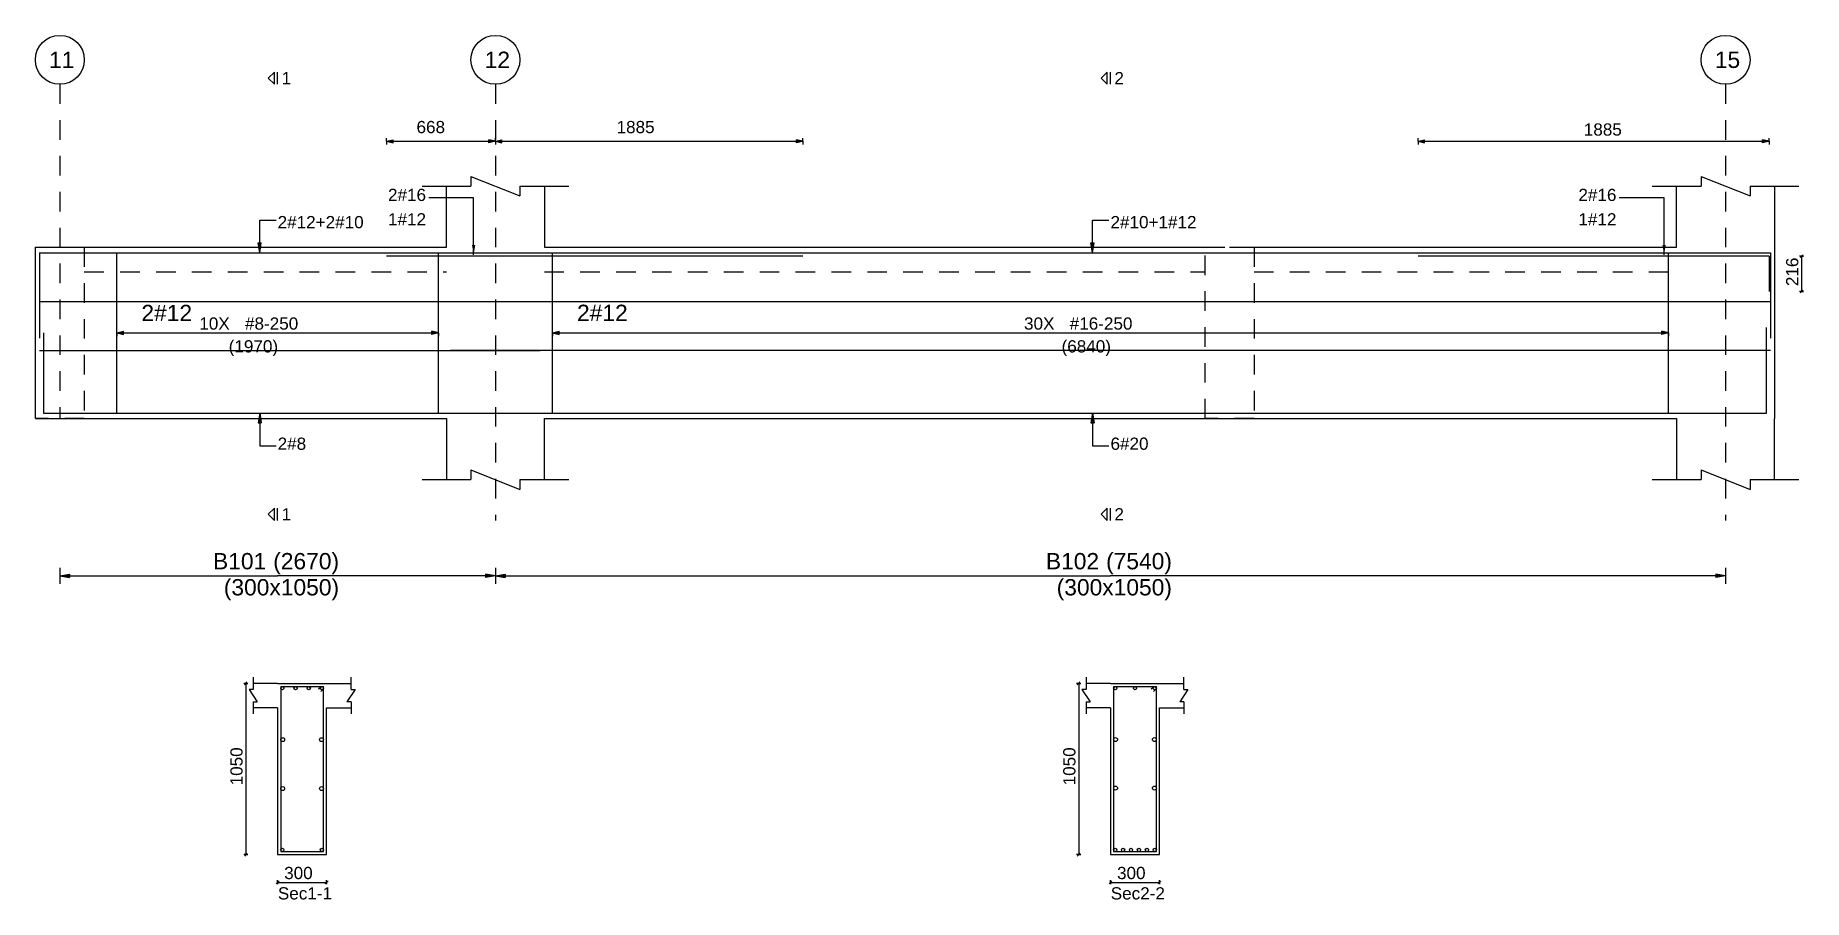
# Model space of a CAD drawing. Extents: x 0 to 98, y 3 to 248.
# Drawn here: x 40.03 to 50.87, y 138.45 to 143.75 of the extents above; entities that cross this region are included whole.
import ezdxf

# ---------------------------------------------------------------- set-up
doc = ezdxf.new("R2010")
doc.units = 0
doc.linetypes.add('ACAD_ISO02W100', pattern=[15, 12, -3])
for name, color, linetype in [('Axisline', 1, 'CONTINUOUS'), ('Axisline_Name', 2, 'CONTINUOUS'), ('Beam_bottombarlabeling', 2, 'CONTINUOUS'), ('Beam_Cross_Label', 4, 'CONTINUOUS'), ('Beam_CrossSection', 2, 'CONTINUOUS'), ('Beam_Dimensions_LS', 3, 'CONTINUOUS'), ('Beam_NameLS', 6, 'CONTINUOUS'), ('Beam_topbarsLabeling', 2, 'CONTINUOUS'), ('dim_all', 7, 'CONTINUOUS'), ('Extra_Topsteel_Labeling', 2, 'CONTINUOUS'), ('Extrabars', 7, 'CONTINUOUS'), ('Longsection', 2, 'CONTINUOUS'), ('main_botbars', 4, 'CONTINUOUS'), ('main_topbars', 4, 'CONTINUOUS'), ('SecondaryBeam', 2, 'CONTINUOUS'), ('SectionLine', 4, 'CONTINUOUS'), ('Sidefacebar', 140, 'CONTINUOUS'), ('Slabline', 253, 'CONTINUOUS'), ('span_dim', 7, 'CONTINUOUS'), ('spanline', 7, 'CONTINUOUS'), ('Stirrup_bar', 1, 'CONTINUOUS'), ('Stirrup_Dia_Spacing', 2, 'CONTINUOUS'), ('Stirrup_Length', 7, 'CONTINUOUS'), ('Stirrup_Numbers', 2, 'CONTINUOUS')]:
    doc.layers.add(name, color=color, linetype=linetype)
doc.styles.add('STRUDS_Arial', font='ARIAL.TTF', dxfattribs={"height": 0.04})

msp = doc.modelspace()

# ---------------------------------------------------------------- texts
at = {"layer": 'Axisline_Name', "style": 'STRUDS_Arial'}
for s, p in [('11', (40.114, 143.555)), ('12', (42.784, 143.555)), ('15', (50.324, 143.555))]:
    msp.add_text(s, height=0.1, dxfattribs=at).set_placement(p)
at = {"layer": 'Beam_bottombarlabeling', "style": 'STRUDS_Arial'}
for s, p in [('2#8', (41.515, 141.213)), ('6#20', (46.62, 141.213))]:
    msp.add_text(s, height=0.075, dxfattribs=at).set_placement(p)
at = {"layer": 'Beam_Cross_Label', "style": 'STRUDS_Arial'}
for s, p in [('Sec1-1', (41.5165, 138.455)), ('Sec2-2', (46.6215, 138.455))]:
    msp.add_text(s, height=0.075, dxfattribs=at).set_placement(p)
at = {"layer": 'Beam_Dimensions_LS', "style": 'STRUDS_Arial'}
for p in [(41.185, 140.32), (46.29, 140.32)]:
    msp.add_text('(300x1050)', height=0.1, dxfattribs=at).set_placement(p)
at = {"layer": 'Beam_NameLS', "style": 'STRUDS_Arial'}
for s, p in [('B101', (41.119, 140.48)), ('B102', (46.224, 140.48))]:
    msp.add_text(s, height=0.1, dxfattribs=at).set_placement(p)
at = {"layer": 'Beam_topbarsLabeling', "style": 'STRUDS_Arial'}
for s, p in [('2#12+2#10', (41.515, 142.572)), ('2#10+1#12', (46.62, 142.572))]:
    msp.add_text(s, height=0.075, dxfattribs=at).set_placement(p)
at = {"layer": 'dim_all', "style": 'STRUDS_Arial'}
for s, p in [('668', (42.3663, 143.155)), ('668', (42.3663, 143.155)), ('1885', (43.5925, 143.155)), ('1885', (43.5925, 143.155)), ('1885', (49.521, 143.14)), ('1885', (49.521, 143.14)), ('300', (41.555, 138.58)), ('300', (46.66, 138.58))]:
    msp.add_text(s, height=0.075, dxfattribs=at).set_placement(p)
for s, p in [('216', (50.836, 142.217)), ('216', (50.836, 142.217)), ('1050', (41.3, 139.155)), ('1050', (46.405, 139.155))]:
    msp.add_text(s, height=0.075, rotation=90, dxfattribs=at).set_placement(p)
at = {"layer": 'Extra_Topsteel_Labeling', "style": 'STRUDS_Arial'}
for s, p in [('2#16', (42.1915, 142.739)), ('2#16', (49.488, 142.739)), ('1#12', (42.1915, 142.589)), ('1#12', (49.488, 142.589))]:
    msp.add_text(s, height=0.075, dxfattribs=at).set_placement(p)
at = {"layer": 'SectionLine', "style": 'STRUDS_Arial'}
for s, p in [('1', (41.539, 143.455)), ('2', (46.644, 143.455)), ('1', (41.539, 140.78)), ('2', (46.644, 140.78))]:
    msp.add_text(s, height=0.075, dxfattribs=at).set_placement(p)
at = {"layer": 'Sidefacebar', "style": 'STRUDS_Arial'}
for p in [(40.68, 142.002), (43.35, 142.003)]:
    msp.add_text('2#12', height=0.1, dxfattribs=at).set_placement(p)
at = {"layer": 'span_dim', "style": 'STRUDS_Arial'}
for s, p in [(' (2670) ', (41.449, 140.48)), (' (7540) ', (46.554, 140.48))]:
    msp.add_text(s, height=0.1, dxfattribs=at).set_placement(p)
at = {"layer": 'Stirrup_Dia_Spacing', "style": 'STRUDS_Arial'}
for s, p in [('#8-250', (41.315, 141.95)), ('#16-250', (46.37, 141.95))]:
    msp.add_text(s, height=0.075, dxfattribs=at).set_placement(p)
at = {"layer": 'Stirrup_Length', "style": 'STRUDS_Arial'}
for s, p in [('(1970)', (41.215, 141.81)), ('(6840)', (46.32, 141.81))]:
    msp.add_text(s, height=0.075, dxfattribs=at).set_placement(p)
at = {"layer": 'Stirrup_Numbers', "style": 'STRUDS_Arial'}
for s, p in [('10X', (41.035, 141.95)), ('30X', (46.09, 141.95))]:
    msp.add_text(s, height=0.075, dxfattribs=at).set_placement(p)

# ---------------------------------------------------------------- linework, layer by layer
at = {"layer": 'Axisline', "linetype": 'ACAD_ISO02W100', "ltscale": 0.01}
for p, q in [((40.18, 143.455), (40.18, 141.405)), ((42.85, 143.455), (42.85, 140.78)), ((50.39, 143.455), (50.39, 140.78))]:
    msp.add_line(p, q, dxfattribs=at)
at = {"layer": 'Axisline'}
for centre in [(40.18, 143.605), (42.85, 143.605), (50.39, 143.605)]:
    msp.add_circle(centre, 0.15, dxfattribs=at)
at = {"layer": 'Beam_bottombarlabeling'}
for p, q in [((41.405, 141.438), (41.395, 141.378)), ((41.395, 141.378), (41.415, 141.378)), ((41.405, 141.438), (41.405, 141.238)), ((41.405, 141.438), (41.415, 141.378)), ((46.51, 141.438), (46.5, 141.378)), ((46.5, 141.378), (46.52, 141.378)), ((46.51, 141.438), (46.51, 141.238)), ((46.51, 141.438), (46.52, 141.378)), ((41.405, 141.238), (41.505, 141.238)), ((46.51, 141.238), (46.61, 141.238))]:
    msp.add_line(p, q, dxfattribs=at)
for points in [[(41.405, 141.438), (41.395, 141.378), (41.405, 141.438), (41.415, 141.378)], [(46.51, 141.438), (46.5, 141.378), (46.51, 141.438), (46.52, 141.378)]]:
    msp.add_solid(points, dxfattribs=at)
at = {"layer": 'Beam_CrossSection'}
for p, q in [((41.365, 139.818), (41.365, 139.743)), ((41.965, 139.743), (41.965, 139.818)), ((46.47, 139.818), (46.47, 139.743)), ((47.07, 139.743), (47.07, 139.818)), ((41.365, 139.743), (41.34, 139.743)), ((41.34, 139.743), (41.39, 139.668)), ((41.515, 139.78), (41.365, 139.78)), ((41.515, 139.78), (41.815, 139.78)), ((41.515, 139.78), (41.515, 139.78)), ((41.815, 139.78), (41.815, 139.78)), ((41.815, 139.78), (41.965, 139.78)), ((41.99, 139.743), (41.94, 139.668)), ((41.965, 139.743), (41.99, 139.743)), ((46.47, 139.743), (46.445, 139.743)), ((46.445, 139.743), (46.495, 139.668)), ((46.62, 139.78), (46.47, 139.78)), ((46.62, 139.78), (46.92, 139.78)), ((46.62, 139.78), (46.62, 139.78)), ((46.92, 139.78), (46.92, 139.78)), ((46.92, 139.78), (47.07, 139.78)), ((47.095, 139.743), (47.045, 139.668)), ((47.07, 139.743), (47.095, 139.743)), ((41.365, 139.668), (41.365, 139.593)), ((41.365, 139.668), (41.39, 139.668)), ((41.515, 139.63), (41.365, 139.63)), ((41.515, 139.63), (41.515, 138.73)), ((41.815, 138.73), (41.815, 139.63)), ((41.815, 139.63), (41.965, 139.63)), ((41.965, 139.668), (41.94, 139.668)), ((41.965, 139.668), (41.965, 139.593)), ((46.47, 139.668), (46.47, 139.593)), ((46.47, 139.668), (46.495, 139.668)), ((46.62, 139.63), (46.47, 139.63)), ((46.62, 139.63), (46.62, 138.73)), ((46.92, 138.73), (46.92, 139.63)), ((46.92, 139.63), (47.07, 139.63)), ((47.07, 139.668), (47.045, 139.668)), ((47.07, 139.668), (47.07, 139.593)), ((41.515, 138.73), (41.815, 138.73)), ((46.62, 138.73), (46.92, 138.73))]:
    msp.add_line(p, q, dxfattribs=at)
at = {"layer": 'Beam_topbarsLabeling'}
for p, q in [((41.405, 142.422), (41.405, 142.622)), ((41.405, 142.622), (41.505, 142.622)), ((46.51, 142.422), (46.51, 142.622)), ((46.51, 142.622), (46.61, 142.622)), ((41.405, 142.422), (41.395, 142.482)), ((41.395, 142.482), (41.415, 142.482)), ((41.405, 142.422), (41.415, 142.482)), ((41.405, 142.482), (41.41, 142.482)), ((46.51, 142.422), (46.5, 142.482)), ((46.5, 142.482), (46.52, 142.482)), ((46.51, 142.422), (46.52, 142.482)), ((46.51, 142.482), (46.515, 142.482))]:
    msp.add_line(p, q, dxfattribs=at)
for points in [[(41.405, 142.422), (41.395, 142.482), (41.405, 142.422), (41.415, 142.482)], [(46.51, 142.422), (46.5, 142.482), (46.51, 142.422), (46.52, 142.482)]]:
    msp.add_solid(points, dxfattribs=at)
at = {"layer": 'dim_all'}
for p, q in [((42.1825, 143.105), (42.1825, 143.125)), ((42.1825, 143.105), (42.1825, 143.125)), ((42.1825, 143.105), (42.1825, 143.118)), ((42.1825, 143.105), (42.1825, 143.118)), ((42.1825, 143.105), (42.1825, 143.118)), ((42.1825, 143.105), (42.1825, 143.118)), ((42.1825, 143.105), (42.2225, 143.115)), ((42.1825, 143.105), (42.2225, 143.115)), ((42.1825, 143.105), (42.1825, 143.085)), ((42.1825, 143.105), (42.2225, 143.095)), ((42.1825, 143.105), (42.1825, 143.093)), ((42.1825, 143.105), (42.1825, 143.093)), ((42.1825, 143.105), (44.735, 143.105)), ((42.1825, 143.105), (42.1825, 143.085)), ((42.1825, 143.105), (42.2225, 143.095)), ((42.1825, 143.105), (42.1825, 143.093)), ((42.1825, 143.105), (42.1825, 143.093)), ((42.1825, 143.105), (44.735, 143.105)), ((42.2225, 143.095), (42.2225, 143.115)), ((42.2225, 143.095), (42.2225, 143.115)), ((42.85, 143.105), (42.81, 143.115)), ((42.81, 143.095), (42.81, 143.115)), ((42.85, 143.105), (42.81, 143.115)), ((42.81, 143.095), (42.81, 143.115)), ((42.85, 143.105), (42.81, 143.115)), ((42.81, 143.095), (42.81, 143.115)), ((42.85, 143.105), (42.81, 143.115)), ((42.81, 143.095), (42.81, 143.115)), ((42.85, 143.105), (42.81, 143.095)), ((42.85, 143.105), (42.81, 143.095)), ((42.85, 143.105), (42.81, 143.095)), ((42.85, 143.105), (42.81, 143.095)), ((42.85, 143.105), (42.85, 143.125)), ((42.85, 143.105), (42.85, 143.125)), ((42.85, 143.105), (42.85, 143.125)), ((42.85, 143.105), (42.85, 143.125)), ((42.85, 143.105), (42.85, 143.125)), ((42.85, 143.105), (42.85, 143.125)), ((42.85, 143.105), (42.85, 143.125)), ((42.85, 143.105), (42.85, 143.125)), ((42.85, 143.105), (42.85, 143.118)), ((42.85, 143.105), (42.85, 143.118)), ((42.85, 143.105), (42.85, 143.118)), ((42.85, 143.105), (42.85, 143.118)), ((42.85, 143.105), (42.85, 143.118)), ((42.85, 143.105), (42.85, 143.118)), ((42.85, 143.105), (42.85, 143.118)), ((42.85, 143.105), (42.85, 143.118)), ((42.85, 143.105), (42.89, 143.115)), ((42.85, 143.105), (42.89, 143.115)), ((42.85, 143.105), (42.89, 143.115)), ((42.85, 143.105), (42.89, 143.115)), ((42.85, 143.105), (42.85, 143.085)), ((42.85, 143.105), (42.89, 143.095)), ((42.85, 143.105), (42.85, 143.085)), ((42.85, 143.105), (42.85, 143.093)), ((42.85, 143.105), (42.85, 143.093)), ((42.85, 143.105), (42.85, 143.093)), ((42.85, 143.105), (42.85, 143.093)), ((42.85, 143.105), (42.85, 143.105)), ((42.85, 143.105), (42.85, 143.085)), ((42.85, 143.105), (42.89, 143.095)), ((42.85, 143.105), (42.85, 143.085)), ((42.85, 143.105), (42.85, 143.085)), ((42.85, 143.105), (42.89, 143.095)), ((42.85, 143.105), (42.85, 143.085)), ((42.85, 143.105), (42.85, 143.093)), ((42.85, 143.105), (42.85, 143.093)), ((42.85, 143.105), (42.85, 143.093)), ((42.85, 143.105), (42.85, 143.093)), ((42.85, 143.105), (42.85, 143.105)), ((42.85, 143.105), (42.85, 143.085)), ((42.85, 143.105), (42.89, 143.095)), ((42.85, 143.105), (42.85, 143.085)), ((42.89, 143.095), (42.89, 143.115)), ((42.89, 143.095), (42.89, 143.115)), ((42.89, 143.095), (42.89, 143.115)), ((42.89, 143.095), (42.89, 143.115)), ((44.735, 143.105), (44.695, 143.115)), ((44.695, 143.095), (44.695, 143.115)), ((44.735, 143.105), (44.695, 143.115)), ((44.695, 143.095), (44.695, 143.115)), ((44.735, 143.105), (44.695, 143.095)), ((44.735, 143.105), (44.695, 143.095)), ((44.735, 143.105), (44.735, 143.125)), ((44.735, 143.105), (44.735, 143.125)), ((44.735, 143.105), (44.735, 143.118)), ((44.735, 143.105), (44.735, 143.118)), ((44.735, 143.105), (44.735, 143.118)), ((44.735, 143.105), (44.735, 143.118)), ((44.735, 143.105), (44.735, 143.085)), ((44.735, 143.105), (44.735, 143.093)), ((44.735, 143.105), (44.735, 143.093)), ((44.735, 143.105), (44.735, 143.085)), ((44.735, 143.105), (44.735, 143.093)), ((44.735, 143.105), (44.735, 143.093)), ((48.505, 143.105), (48.505, 143.125)), ((48.505, 143.105), (48.505, 143.125)), ((48.505, 143.105), (48.505, 143.118)), ((48.505, 143.105), (48.505, 143.118)), ((48.505, 143.105), (48.505, 143.118)), ((48.505, 143.105), (48.505, 143.118)), ((48.505, 143.105), (48.545, 143.115)), ((48.505, 143.105), (48.545, 143.115)), ((48.505, 143.105), (48.505, 143.085)), ((48.505, 143.105), (48.545, 143.095)), ((48.505, 143.105), (48.505, 143.093)), ((48.505, 143.105), (48.505, 143.093)), ((48.505, 143.105), (50.657, 143.105)), ((48.505, 143.105), (48.505, 143.085)), ((48.505, 143.105), (48.545, 143.095)), ((48.505, 143.105), (48.505, 143.093)), ((48.505, 143.105), (48.505, 143.093)), ((48.505, 143.105), (50.657, 143.105)), ((48.545, 143.095), (48.545, 143.115)), ((48.545, 143.095), (48.545, 143.115)), ((50.657, 143.105), (50.617, 143.115)), ((50.617, 143.095), (50.617, 143.115)), ((50.657, 143.105), (50.617, 143.115)), ((50.617, 143.095), (50.617, 143.115)), ((50.657, 143.105), (50.617, 143.095)), ((50.657, 143.105), (50.617, 143.095)), ((50.657, 143.105), (50.657, 143.125)), ((50.657, 143.105), (50.657, 143.125)), ((50.657, 143.105), (50.657, 143.118)), ((50.657, 143.105), (50.657, 143.118)), ((50.657, 143.105), (50.657, 143.118)), ((50.657, 143.105), (50.657, 143.118)), ((50.657, 143.105), (50.657, 143.085)), ((50.657, 143.105), (50.657, 143.093)), ((50.657, 143.105), (50.657, 143.093)), ((50.657, 143.105), (50.657, 143.085)), ((50.657, 143.105), (50.657, 143.093)), ((50.657, 143.105), (50.657, 143.093)), ((50.856, 142.401), (50.8435, 142.401)), ((50.856, 142.401), (50.8435, 142.401)), ((50.856, 142.401), (50.8472, 142.392)), ((50.856, 142.401), (50.8472, 142.392)), ((50.856, 142.401), (50.8649, 142.409)), ((50.856, 142.401), (50.8649, 142.409)), ((50.856, 142.401), (50.8685, 142.401)), ((50.856, 142.401), (50.856, 142.184)), ((50.856, 142.401), (50.8685, 142.401)), ((50.856, 142.401), (50.856, 142.184)), ((50.856, 142.184), (50.8435, 142.184)), ((50.856, 142.184), (50.8435, 142.184)), ((50.856, 142.184), (50.8472, 142.175)), ((50.856, 142.184), (50.8472, 142.175)), ((50.856, 142.184), (50.8649, 142.193)), ((50.856, 142.184), (50.8649, 142.193)), ((50.856, 142.184), (50.8685, 142.184)), ((50.856, 142.184), (50.8685, 142.184)), ((41.32, 139.78), (41.3075, 139.78)), ((41.32, 139.78), (41.3112, 139.771)), ((41.32, 139.78), (41.3289, 139.789)), ((41.32, 139.78), (41.3325, 139.78)), ((41.32, 139.78), (41.32, 138.73)), ((46.425, 139.78), (46.4125, 139.78)), ((46.425, 139.78), (46.4162, 139.771)), ((46.425, 139.78), (46.4339, 139.789)), ((46.425, 139.78), (46.4375, 139.78)), ((46.425, 139.78), (46.425, 138.73)), ((41.32, 138.73), (41.3289, 138.739)), ((46.425, 138.73), (46.4339, 138.739)), ((41.32, 138.73), (41.3075, 138.73)), ((41.32, 138.73), (41.3112, 138.721)), ((41.32, 138.73), (41.3325, 138.73)), ((46.425, 138.73), (46.4125, 138.73)), ((46.425, 138.73), (46.4162, 138.721)), ((46.425, 138.73), (46.4375, 138.73)), ((41.515, 138.56), (41.5062, 138.551)), ((41.515, 138.56), (41.515, 138.573)), ((41.515, 138.56), (41.5239, 138.569)), ((41.515, 138.56), (41.515, 138.548)), ((41.515, 138.56), (41.815, 138.56)), ((41.815, 138.56), (41.8062, 138.551)), ((41.815, 138.56), (41.815, 138.573)), ((41.815, 138.56), (41.8239, 138.569)), ((41.815, 138.56), (41.815, 138.548)), ((46.62, 138.56), (46.6112, 138.551)), ((46.62, 138.56), (46.62, 138.573)), ((46.62, 138.56), (46.6289, 138.569)), ((46.62, 138.56), (46.62, 138.548)), ((46.62, 138.56), (46.92, 138.56)), ((46.92, 138.56), (46.9112, 138.551)), ((46.92, 138.56), (46.92, 138.573)), ((46.92, 138.56), (46.9289, 138.569)), ((46.92, 138.56), (46.92, 138.548))]:
    msp.add_line(p, q, dxfattribs=at)
for points in [[(42.1825, 143.105), (42.2225, 143.115), (42.1825, 143.105), (42.2225, 143.095)], [(42.1825, 143.105), (42.2225, 143.115), (42.1825, 143.105), (42.2225, 143.095)], [(42.85, 143.105), (42.81, 143.115), (42.85, 143.105), (42.81, 143.095)], [(42.85, 143.105), (42.81, 143.115), (42.85, 143.105), (42.81, 143.095)], [(42.85, 143.105), (42.81, 143.115), (42.85, 143.105), (42.81, 143.095)], [(42.85, 143.105), (42.81, 143.115), (42.85, 143.105), (42.81, 143.095)], [(42.85, 143.105), (42.89, 143.115), (42.85, 143.105), (42.89, 143.095)], [(42.85, 143.105), (42.89, 143.115), (42.85, 143.105), (42.89, 143.095)], [(42.85, 143.105), (42.89, 143.115), (42.85, 143.105), (42.89, 143.095)], [(42.85, 143.105), (42.89, 143.115), (42.85, 143.105), (42.89, 143.095)], [(44.735, 143.105), (44.695, 143.115), (44.735, 143.105), (44.695, 143.095)], [(44.735, 143.105), (44.695, 143.115), (44.735, 143.105), (44.695, 143.095)], [(48.505, 143.105), (48.545, 143.115), (48.505, 143.105), (48.545, 143.095)], [(48.505, 143.105), (48.545, 143.115), (48.505, 143.105), (48.545, 143.095)], [(50.657, 143.105), (50.617, 143.115), (50.657, 143.105), (50.617, 143.095)], [(50.657, 143.105), (50.617, 143.115), (50.657, 143.105), (50.617, 143.095)]]:
    msp.add_solid(points, dxfattribs=at)
at = {"layer": 'Extra_Topsteel_Labeling'}
for p, q in [((42.7165, 142.759), (42.4415, 142.759)), ((42.7165, 142.409), (42.7165, 142.759)), ((50.013, 142.759), (49.738, 142.759)), ((50.013, 142.409), (50.013, 142.759))]:
    msp.add_line(p, q, dxfattribs=at)
for points in [[(42.7165, 142.409), (42.7065, 142.469), (42.7165, 142.409), (42.7265, 142.469)], [(50.013, 142.409), (50.003, 142.469), (50.013, 142.409), (50.023, 142.469)]]:
    msp.add_solid(points, dxfattribs=at)
at = {"layer": 'Extrabars'}
for p, q in [((44.735, 142.4), (42.1825, 142.4)), ((44.735, 142.4), (42.1825, 142.4)), ((50.657, 142.401), (48.505, 142.401)), ((50.657, 142.401), (48.505, 142.401)), ((50.657, 142.401), (50.657, 142.184)), ((50.657, 142.401), (50.657, 142.184))]:
    msp.add_line(p, q, dxfattribs=at)
at = {"layer": 'Longsection'}
for p, q in [((42.7, 142.89), (42.7, 142.83)), ((42.7, 142.89), (43, 142.77)), ((50.24, 142.89), (50.24, 142.83)), ((50.24, 142.89), (50.54, 142.77)), ((42.4, 142.83), (42.55, 142.83)), ((42.4, 142.83), (42.7, 142.83)), ((42.55, 142.455), (42.55, 142.83)), ((43, 142.83), (43, 142.77)), ((43, 142.83), (43.3, 142.83)), ((43.15, 142.83), (43.15, 142.455)), ((49.94, 142.83), (50.09, 142.83)), ((49.94, 142.83), (50.24, 142.83)), ((50.09, 142.455), (50.09, 142.83)), ((50.54, 142.83), (50.54, 142.77)), ((50.54, 142.83), (50.84, 142.83)), ((50.69, 142.83), (50.69, 142.455)), ((40.03, 141.405), (40.03, 142.455)), ((40.03, 142.455), (40.33, 142.455)), ((40.03, 142.455), (40.03, 142.455)), ((40.18, 142.455), (40.18, 142.455)), ((40.18, 142.455), (40.18, 142.455)), ((40.18, 142.455), (42.55, 142.455)), ((43.15, 142.455), (47.2, 142.455)), ((47.35, 142.455), (50.09, 142.455)), ((50.69, 142.455), (50.69, 141.405)), ((40.03, 141.405), (42.55, 141.405)), ((42.55, 141.405), (42.55, 141.03)), ((43.15, 141.03), (43.15, 141.405)), ((43.15, 141.405), (47.2, 141.405)), ((47.2, 141.405), (50.09, 141.405)), ((50.09, 141.405), (50.09, 141.03)), ((50.69, 141.03), (50.69, 141.405)), ((42.4, 141.03), (42.55, 141.03)), ((42.4, 141.03), (42.7, 141.03)), ((42.7, 141.09), (42.7, 141.03)), ((42.7, 141.09), (43, 140.97)), ((43, 141.03), (43, 140.97)), ((43, 141.03), (43.3, 141.03)), ((49.94, 141.03), (50.09, 141.03)), ((49.94, 141.03), (50.24, 141.03)), ((50.24, 141.09), (50.24, 141.03)), ((50.24, 141.09), (50.54, 140.97)), ((50.54, 141.03), (50.54, 140.97)), ((50.54, 141.03), (50.84, 141.03))]:
    msp.add_line(p, q, dxfattribs=at)
at = {"layer": 'main_botbars'}
for p, q in [((40.055, 142.422), (40.055, 141.897)), ((40.055, 142.422), (43.125, 142.422)), ((42.575, 142.422), (50.665, 142.422)), ((50.665, 142.422), (50.665, 141.897)), ((40.08, 141.93), (40.08, 141.438)), ((50.64, 141.438), (50.64, 141.963)), ((40.08, 141.438), (43.1, 141.438)), ((42.6, 141.438), (50.64, 141.438)), ((43.1, 141.438), (43.1, 141.438))]:
    msp.add_line(p, q, dxfattribs=at)
for centre in [(41.5438, 138.759), (41.7863, 138.759), (46.6488, 138.759), (46.6973, 138.759), (46.7458, 138.759), (46.7943, 138.759), (46.8428, 138.759), (46.8912, 138.759)]:
    msp.add_circle(centre, 0.01, dxfattribs=at)
at = {"layer": 'main_topbars'}
for centre in [(41.5438, 139.751), (41.6246, 139.751), (41.7054, 139.751), (41.7863, 139.751), (46.6488, 139.751), (46.77, 139.751), (46.8913, 139.751)]:
    msp.add_circle(centre, 0.01, dxfattribs=at)
at = {"layer": 'SecondaryBeam', "linetype": 'ACAD_ISO02W100', "ltscale": 0.01}
for p, q in [((40.03, 142.455), (40.33, 142.455)), ((40.03, 141.405), (40.03, 142.455)), ((40.33, 142.455), (40.33, 141.405)), ((47.2, 142.455), (47.5, 142.455)), ((47.2, 141.405), (47.2, 142.455)), ((47.5, 142.455), (47.5, 141.405)), ((40.33, 141.405), (40.03, 141.405)), ((47.5, 141.405), (47.2, 141.405))]:
    msp.add_line(p, q, dxfattribs=at)
at = {"layer": 'SectionLine'}
for p, q in [((41.495, 143.53), (41.4575, 143.493)), ((41.495, 143.455), (41.495, 143.53)), ((41.515, 143.455), (41.515, 143.53)), ((46.6, 143.53), (46.5625, 143.493)), ((46.6, 143.455), (46.6, 143.53)), ((46.62, 143.455), (46.62, 143.53)), ((41.495, 143.455), (41.4575, 143.493)), ((46.6, 143.455), (46.5625, 143.493)), ((41.495, 140.855), (41.4575, 140.818)), ((41.495, 140.78), (41.4575, 140.818)), ((41.495, 140.78), (41.495, 140.855)), ((41.515, 140.78), (41.515, 140.855)), ((46.6, 140.855), (46.5625, 140.818)), ((46.6, 140.78), (46.5625, 140.818)), ((46.6, 140.78), (46.6, 140.855)), ((46.62, 140.78), (46.62, 140.855))]:
    msp.add_line(p, q, dxfattribs=at)
at = {"layer": 'Sidefacebar'}
for p, q in [((40.055, 142.122), (43.125, 142.122)), ((42.575, 142.123), (50.665, 142.123)), ((40.055, 141.822), (43.125, 141.822)), ((42.575, 141.825), (50.665, 141.825))]:
    msp.add_line(p, q, dxfattribs=at)
for centre in [(41.546, 139.435), (41.784, 139.435), (46.651, 139.436), (46.889, 139.436), (41.546, 139.135), (41.784, 139.135), (46.651, 139.138), (46.889, 139.138)]:
    msp.add_circle(centre, 0.012, dxfattribs=at)
at = {"layer": 'Slabline', "linetype": 'ACAD_ISO02W100', "ltscale": 0.01}
for p, q in [((40.33, 142.305), (42.55, 142.305)), ((43.15, 142.305), (47.2, 142.305)), ((47.5, 142.305), (50.09, 142.305))]:
    msp.add_line(p, q, dxfattribs=at)
at = {"layer": 'spanline'}
for p, q in [((40.18, 140.49), (40.18, 140.39)), ((42.85, 140.49), (42.85, 140.39)), ((42.85, 140.49), (42.85, 140.39)), ((50.39, 140.49), (50.39, 140.39)), ((40.18, 140.44), (40.24, 140.45)), ((40.18, 140.44), (41.515, 140.44)), ((40.18, 140.44), (40.24, 140.43)), ((40.24, 140.45), (40.24, 140.43)), ((42.85, 140.44), (41.515, 140.44)), ((42.85, 140.44), (42.79, 140.45)), ((42.79, 140.45), (42.79, 140.43)), ((42.85, 140.44), (42.79, 140.43)), ((42.85, 140.44), (42.91, 140.45)), ((42.85, 140.44), (46.62, 140.44)), ((42.85, 140.44), (42.91, 140.43)), ((42.91, 140.45), (42.91, 140.43)), ((50.39, 140.44), (46.62, 140.44)), ((50.39, 140.44), (50.33, 140.45)), ((50.33, 140.45), (50.33, 140.43)), ((50.39, 140.44), (50.33, 140.43))]:
    msp.add_line(p, q, dxfattribs=at)
for points in [[(40.18, 140.44), (40.24, 140.45), (40.18, 140.44), (40.24, 140.43)], [(42.85, 140.44), (42.79, 140.45), (42.85, 140.44), (42.79, 140.43)], [(42.85, 140.44), (42.91, 140.45), (42.85, 140.44), (42.91, 140.43)], [(50.39, 140.44), (50.33, 140.45), (50.39, 140.44), (50.33, 140.43)]]:
    msp.add_solid(points, dxfattribs=at)
at = {"layer": 'Stirrup_bar'}
for p, q in [((40.53, 141.438), (40.53, 142.422)), ((42.5, 141.438), (42.5, 142.422)), ((43.2, 141.438), (43.2, 142.422)), ((50.04, 141.438), (50.04, 142.422)), ((41.5338, 139.761), (41.5338, 138.749)), ((41.5338, 139.761), (41.7963, 139.761)), ((41.7792, 139.758), (41.765, 139.744)), ((41.7933, 139.744), (41.7792, 139.73)), ((41.7963, 138.749), (41.7963, 139.761)), ((46.6388, 139.761), (46.6388, 138.749)), ((46.6388, 139.761), (46.9013, 139.761)), ((46.8842, 139.758), (46.8701, 139.744)), ((46.8983, 139.744), (46.8842, 139.73)), ((46.9013, 138.749), (46.9013, 139.761)), ((41.5338, 138.749), (41.7963, 138.749)), ((46.6388, 138.749), (46.9013, 138.749))]:
    msp.add_line(p, q, dxfattribs=at)
at = {"layer": 'Stirrup_Length'}
for p, q in [((40.53, 141.93), (40.53, 141.95)), ((40.53, 141.93), (40.57, 141.94)), ((40.53, 141.93), (42.5, 141.93)), ((40.53, 141.93), (40.53, 141.91)), ((40.53, 141.93), (40.57, 141.92)), ((40.57, 141.92), (40.57, 141.94)), ((42.5, 141.93), (42.46, 141.94)), ((42.46, 141.92), (42.46, 141.94)), ((42.5, 141.93), (42.46, 141.92)), ((42.5, 141.93), (42.5, 141.95)), ((42.5, 141.93), (42.5, 141.91)), ((43.2, 141.93), (43.2, 141.95)), ((43.2, 141.93), (43.24, 141.94)), ((43.2, 141.93), (50.04, 141.93)), ((43.2, 141.93), (43.2, 141.91)), ((43.2, 141.93), (43.24, 141.92)), ((43.24, 141.92), (43.24, 141.94)), ((50.04, 141.93), (50, 141.94)), ((50, 141.92), (50, 141.94)), ((50.04, 141.93), (50, 141.92)), ((50.04, 141.93), (50.04, 141.95)), ((50.04, 141.93), (50.04, 141.91))]:
    msp.add_line(p, q, dxfattribs=at)
for points in [[(40.53, 141.93), (40.57, 141.94), (40.53, 141.93), (40.57, 141.92)], [(42.5, 141.93), (42.46, 141.94), (42.5, 141.93), (42.46, 141.92)], [(43.2, 141.93), (43.24, 141.94), (43.2, 141.93), (43.24, 141.92)], [(50.04, 141.93), (50, 141.94), (50.04, 141.93), (50, 141.92)]]:
    msp.add_solid(points, dxfattribs=at)

msp.set_redraw_order([(e.dxf.handle, doc.entitydb.next_handle()) for e in msp.query("TEXT MTEXT ATTDEF DIMENSION ARC_DIMENSION")])  # texts and dimensions are drawn at this point

doc.saveas('drawing.dxf')
